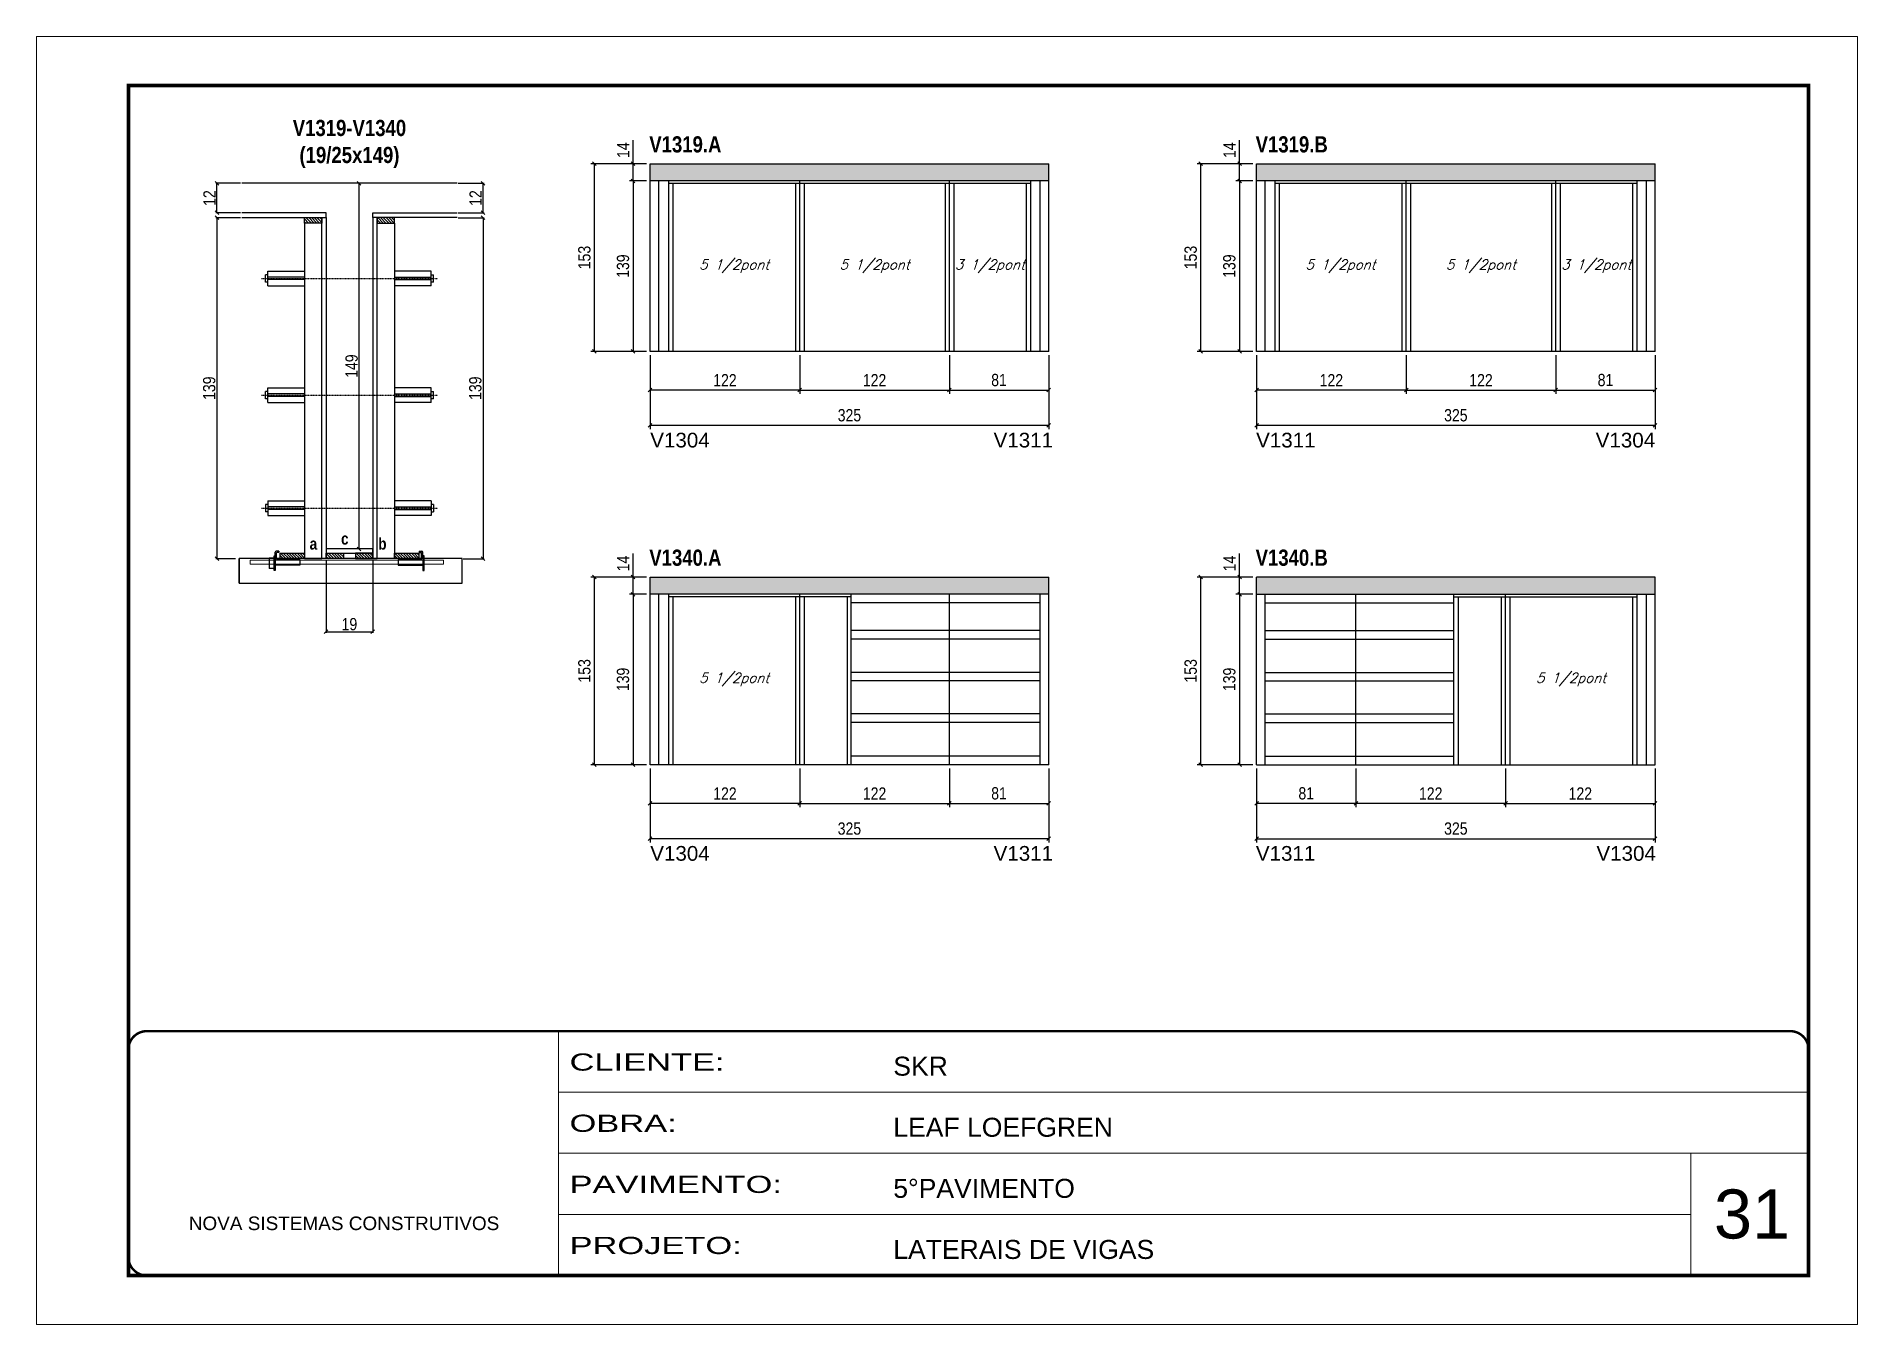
# Model space of a CAD drawing. Extents: x 3309 to 10384, y -2522 to 14608.
# Drawn here: x 6493 to 7978, y 5518 to 6568 of the extents above; entities that cross this region are included whole.
import ezdxf

# ---------------------------------------------------------------- set-up
doc = ezdxf.new("R2010")
doc.units = 0
for name, pattern in [('CONTINUO', [0]), ('DASHED', [0.75, 0.5, -0.25]), ('HIDDEN', [0.375, 0.25, -0.125])]:
    doc.linetypes.add(name, pattern=pattern)
for name, color, linetype in [('5', 5, 'Continuous'), ('barrote', 251, 'Continuous'), ('COTA', 241, 'Continuous'), ('detalhes', 4, 'Continuous'), ('NOMENCLATURA', 7, 'Continuous'), ('Painéis', 200, 'Continuous'), ('presilha', 1, 'Continuous'), ('SARR_2.2x10', 60, 'Continuous'), ('SARR_2.2x7', 40, 'Continuous'), ('SARR_3.5x7', 81, 'Continuous'), ('TENSOR', 3, 'Continuous'), ('texto', 7, 'Continuous')]:
    doc.layers.add(name, color=color, linetype=linetype)
for name, color, linetype, lineweight in [('CARIMBO', 255, 'Continuous', 9), ('CONCRETO', 251, 'Continuous', 25), ('Folhas', 255, 'Continuous', 9), ('SARRAFO DE PRESSAO', 251, 'DASHED', 9), ('SCO-___-LAJ', 2, 'Continuous', 0)]:
    doc.layers.add(name, color=color, linetype=linetype, lineweight=lineweight)
doc.styles.add('ARIAL', font='arial.ttf')
doc.styles.add('COTA TECNICA', font='techl___.ttf', dxfattribs={"height": 10})
doc.styles.add('COTA TECNICA 2X', font='techl___.ttf', dxfattribs={"height": 10})
doc.styles.add('Romans', font='romans.shx')
doc.styles.get("Standard").update_dxf_attribs({"font": 'arial.ttf'})
doc.styles.add('TECNICA', font='techb___.ttf', dxfattribs={"height": 10})
doc.styles.add('Tecnologia', font='')
doc.styles.get('Tecnologia').set_extended_font_data('Forgotten Futurist')
doc.dimstyles.new('PAINEL', dxfattribs={"dimtxt": 10, "dimasz": 3, "dimexe": 3, "dimexo": 3, "dimgap": 3, "dimtad": 1, "dimdec": 1, "dimzin": 12, "dimdsep": 46, "dimtxsty": 'COTA TECNICA', "dimblk1": 'OBLIQUE', "dimblk2": 'OBLIQUE', "dimsah": 1, "dimcen": 0.9, "dimclrd": 4, "dimclre": 4, "dimclrt": 240, "dimadec": 1, "dimazin": 3, "dimtfac": 1, "dimtdec": 1, "dimtmove": 0, "dimatfit": 3, "dimfxl": 1, "dimtolj": 1, "dimtzin": 12, "dimarcsym": 0})
doc.dimstyles.new('SECAO', dxfattribs={"dimscale": 0.333333, "dimtxt": 5, "dimasz": 9, "dimexe": 3, "dimexo": 3, "dimgap": 3, "dimtad": 1, "dimdec": 1, "dimlfac": 0.5, "dimzin": 12, "dimdsep": 46, "dimtxsty": 'COTA TECNICA 2X', "dimblk1": 'OBLIQUE', "dimblk2": 'OBLIQUE', "dimsah": 1, "dimcen": 0.9, "dimclrd": 4, "dimclre": 4, "dimclrt": 240, "dimadec": 1, "dimazin": 3, "dimtfac": 1, "dimtdec": 1, "dimtmove": 0, "dimatfit": 3, "dimfxl": 1, "dimtolj": 1, "dimtzin": 12, "dimarcsym": 0})
pattern_1 = [(135, (39964.6714, -117370.023), (-1.122532015, -1.122532015), [])]

msp = doc.modelspace()

# ---------------------------------------------------------------- texts
at = {"layer": '5', "linetype": 'Continuous'}
for s, rotation, p in [('V1304', 0.00004, (6993.4, 6232.78)), ('V1311', 0.00004, (7273.37, 6232.78)), ('V1311', 0.00004, (7487.44, 6232.78)), ('V1304', 0.00004, (7764.33, 6232.78)), ('V1304', 0.00004, (6993.4, 5895.91)), ('V1311', 0.00004, (7273.37, 5895.91)), ('V1311', 359.99996, (7487.24, 5895.91)), ('V1304', 359.99996, (7764.94, 5895.91))]:
    msp.add_text(s, height=12, rotation=rotation, dxfattribs=at).set_placement(p)
at = {"layer": 'CARIMBO', "style": 'ARIAL'}
msp.add_text('31', height=40, dxfattribs=at).set_placement((7860.73, 5587.98))
at = {"layer": 'detalhes', "style": 'TECNICA'}
for s, p in [('a', (6715.66, 6149.51)), ('c', (6741.27, 6153.62)), ('b', (6771.63, 6149.5))]:
    msp.add_text(s, height=9.6, dxfattribs=at).set_placement(p)
at = {"layer": 'NOMENCLATURA', "style": 'TECNICA'}
for s, p in [('V1319.A', (6992.61, 6473.25)), ('V1319.B', (7487.03, 6473.25)), ('V1340.A', (6992.61, 6136.37)), ('V1340.B', (7487.03, 6136.37))]:
    msp.add_text(s, height=13.2, dxfattribs=at).set_placement(p)
at = {"layer": 'NOMENCLATURA', "insert": (6748.13, 6499.84), "char_height": 13.2, "attachment_point": 2, "style": 'TECNICA'}
msp.add_mtext_dynamic_manual_height_columns('V1319-V1340\\P(19/25x149)', width=300.2766, gutter_width=1, heights=[0], dxfattribs=at)
at = {"layer": 'texto', "color": 2, "char_height": 8, "attachment_point": 5, "style": 'Romans'}
for s, insert in [('{\\Q19;\\C256;5 1/2pont}', (7061.83, 6380.56)), ('{\\Q19;\\C256;5 1/2pont}', (7176.33, 6380.56)), ('{\\Q19;\\C256;3 1/2pont}', (7270.33, 6380.56)), ('{\\Q19;\\C256;5 1/2pont}', (7556.25, 6380.56)), ('{\\Q19;\\C256;5 1/2pont}', (7670.75, 6380.56)), ('{\\Q19;\\C256;3 1/2pont}', (7764.75, 6380.56)), ('{\\Q19;\\C256;5 1/2pont}', (7061.83, 6043.68)), ('{\\Q19;\\C256;5 1/2pont}', (7744.25, 6043.68))]:
    msp.add_mtext(s, dxfattribs=dict(at, insert=insert))

# ---------------------------------------------------------------- blocks, each defined once
blk = doc.blocks.new('9999999999')
at = {"color": 30, "linetype": 'CONTINUO'}
for p, q in [((98564.6, 34230.2), (98564.6, 34429.4)), ((98564.6, 34379.6), (99584, 34379.6)), ((98564.6, 34329.8), (99488, 34329.8)), ((99584, 34329.8), (99488, 34329.8)), ((99488, 34329.8), (99488, 34230.2)), ((98564.6, 34280), (99488, 34280))]:
    blk.add_line(p, q, dxfattribs=at)
at = {"color": 30, "linetype": 'CONTINUO', "const_width": 2}
blk.add_lwpolyline([(99584, 34230.2), (99584, 34414.4, 0.414214), (99569, 34429.4), (98229, 34429.4, 0.414214), (98214, 34414.4), (98214, 34245.2, 0.414214), (98229, 34230.2), (99584, 34230.2)], format="xyb", dxfattribs=at)
at = {"layer": 'Folhas'}
blk.add_lwpolyline([(98139, 34190.2), (99624, 34190.2), (99624, 35240.2), (98139, 35240.2)], close=True, dxfattribs=at)
at = {"layer": 'Folhas', "color": 30, "const_width": 3}
blk.add_lwpolyline([(98214, 34230.2), (99584, 34230.2), (99584, 35200.2), (98214, 35200.2)], close=True, dxfattribs=at)
at = {"color": 7, "linetype": 'Continuous', "ltscale": 5, "style": 'ARIAL'}
for s, height, p in [('SKR', 15.48, (98837.7, 34393.1)), ('LEAF LOEFGREN', 15.483, (98837.7, 34343.3)), ('5°PAVIMENTO', 15.483, (98837.7, 34293.5)), ('NOVA SISTEMAS CONSTRUTIVOS', 11.059, (98263.2, 34267.2)), ('LATERAIS DE VIGAS', 15.483, (98837.7, 34243.7))]:
    blk.add_text(s, height=height, dxfattribs=at).set_placement(p)
at = {"layer": 'Folhas', "color": 7, "style": 'Tecnologia', "width": 1.5}
for s, p in [('CLIENTE:', (98573.7, 34397.2)), ('OBRA:', (98573.7, 34347.3)), ('PAVIMENTO:', (98573.7, 34297.5)), ('PROJETO:', (98573.7, 34247.7))]:
    blk.add_text(s, height=14, dxfattribs=at).set_placement(p)
blk = doc.blocks.new('PRESILHA METÁLICA 1')
at = {"layer": 'presilha'}
for p, q in [((0, 13), (6, 13)), ((0, 13), (0, 0)), ((6, 0), (0, 0)), ((6, 15.5), (7.5, 15.5)), ((6, -2.5), (6, 15.5)), ((6, 13), (6, 0)), ((7.5, 10.6), (7.5, 19.9)), ((7.5, 15.5), (7.5, -2.5)), ((37.5, 4.1), (7.5, 4.1)), ((12, 21), (8.6, 21)), ((9, 11.6), (9, 18.9)), ((12, 19.5), (9.6, 19.5)), ((37.5, 11), (9.6, 11)), ((12, 21), (12, 19.5)), ((37.5, 11), (37.5, 4.1)), ((7.5, -2.5), (6, -2.5))]:
    blk.add_line(p, q, dxfattribs=at)
for centre, radius, start, end in [((8.6, 19.9), 1.14, 90, 180), ((9.6, 18.9), 0.57, 90, 180), ((9.6, 11.6), 0.57, 180, 270)]:
    blk.add_arc(centre, radius, start, end, dxfattribs=at)
blk = doc.blocks.new('PRESILHA METÁLICA 2')
at = {"layer": 'presilha'}
for p, q in [((-5.2, 23.5), (-5.2, 22)), ((-5.2, 23.5), (-1.9, 23.5)), ((-0.8, 14.6), (-0.8, 22.4)), ((-30.8, 13.5), (-30.8, 6.6)), ((-30.8, 13.5), (-2.8, 13.5)), ((-30.8, 6.6), (-0.8, 6.6)), ((-5.2, 22), (-2.8, 22)), ((-2.2, 14.1), (-2.2, 21.4)), ((0.8, 18), (-0.8, 18)), ((-0.8, 18), (-0.8, 0)), ((-0.8, 0), (0.8, 0)), ((0.8, 0), (0.8, 18))]:
    blk.add_line(p, q, dxfattribs=at)
for centre, radius, start, end in [((-1.9, 22.4), 1.14, 0, 90), ((-2.8, 21.4), 0.57, 0, 90), ((-2.8, 14.1), 0.57, 270, 0)]:
    blk.add_arc(centre, radius, start, end, dxfattribs=at)
blk = doc.blocks.new('_Oblique')
at = {"color": 0, "linetype": 'ByBlock', "lineweight": -2}
blk.add_line((-0.5, -0.5), (0.5, 0.5), dxfattribs=at)
blk = doc.blocks.new('*D939')
at = {"layer": 'COTA', "color": 4, "lineweight": -2, "transparency": 16777216}
for p, q in [((6659.4, 6420.1), (6639.1, 6420.1)), ((6640.1, 6420.1), (6640.1, 6142.1)), ((6655.3, 6142.1), (6639.1, 6142.1))]:
    blk.add_line(p, q, dxfattribs=at)
at = {"layer": 'Defpoints', "color": 0, "transparency": 16777216}
for p in [(6660.4, 6420.1), (6640.1, 6142.1), (6656.3, 6142.1)]:
    blk.add_point(p, dxfattribs=at)
at = {"layer": 'COTA', "color": 4, "lineweight": -2, "transparency": 16777216, "xscale": 3, "yscale": 3, "zscale": 3}
for p, rotation in [((6640.1, 6420.1), 90), ((6640.1, 6142.1), 270)]:
    blk.add_blockref('_Oblique', p, dxfattribs=dict(at, rotation=rotation))
at = {"layer": 'COTA', "color": 240, "transparency": 16777216, "insert": (6633.8, 6281.1), "char_height": 10, "attachment_point": 5, "rotation": 90, "style": 'COTA TECNICA 2X'}
blk.add_mtext('\\A1;139', dxfattribs=at)
blk = doc.blocks.new('*D940')
at = {"layer": 'COTA', "color": 4, "lineweight": -2, "transparency": 16777216}
for p, q in [((6836.8, 6420.1), (6858.1, 6420.1)), ((6857.1, 6420.1), (6857.1, 6142.1)), ((6840.9, 6142.1), (6858.1, 6142.1))]:
    blk.add_line(p, q, dxfattribs=at)
at = {"layer": 'Defpoints', "color": 0, "transparency": 16777216}
for p in [(6835.8, 6420.1), (6839.9, 6142.1), (6857.1, 6142.1)]:
    blk.add_point(p, dxfattribs=at)
at = {"layer": 'COTA', "color": 4, "lineweight": -2, "transparency": 16777216, "xscale": 3, "yscale": 3, "zscale": 3}
for p, rotation in [((6857.1, 6420.1), 90), ((6857.1, 6142.1), 270)]:
    blk.add_blockref('_Oblique', p, dxfattribs=dict(at, rotation=rotation))
at = {"layer": 'COTA', "color": 240, "transparency": 16777216, "insert": (6850.8, 6281.1), "char_height": 10, "attachment_point": 5, "rotation": 90, "style": 'COTA TECNICA 2X'}
blk.add_mtext('\\A1;139', dxfattribs=at)
blk = doc.blocks.new('*D941')
at = {"layer": 'COTA', "color": 4, "lineweight": -2, "transparency": 16777216}
for p, q in [((6766.1, 6448.1), (6755, 6448.1)), ((6756, 6150.1), (6756, 6448.1)), ((6766.1, 6150.1), (6755, 6150.1))]:
    blk.add_line(p, q, dxfattribs=at)
at = {"layer": 'Defpoints', "color": 0, "transparency": 16777216}
for p in [(6756, 6448.1), (6767.1, 6448.1), (6767.1, 6150.1)]:
    blk.add_point(p, dxfattribs=at)
at = {"layer": 'COTA', "color": 4, "lineweight": -2, "transparency": 16777216, "xscale": 3, "yscale": 3, "zscale": 3}
for p, rotation in [((6756, 6448.1), 90), ((6756, 6150.1), 270)]:
    blk.add_blockref('_Oblique', p, dxfattribs=dict(at, rotation=rotation))
at = {"layer": 'COTA', "color": 240, "transparency": 16777216, "insert": (6749.9, 6299.1), "char_height": 10, "attachment_point": 5, "rotation": 90, "style": 'COTA TECNICA 2X'}
blk.add_mtext('\\A1;149', dxfattribs=at)
blk = doc.blocks.new('*D942')
at = {"layer": 'COTA', "color": 4, "lineweight": -2, "transparency": 16777216}
for p, q in [((6836.8, 6448.1), (6858.1, 6448.1)), ((6857.1, 6424.1), (6857.1, 6448.1)), ((6836.8, 6424.1), (6858.1, 6424.1))]:
    blk.add_line(p, q, dxfattribs=at)
at = {"layer": 'Defpoints', "color": 0, "transparency": 16777216}
for p in [(6835.8, 6448.1), (6857.1, 6448.1), (6835.8, 6424.1)]:
    blk.add_point(p, dxfattribs=at)
at = {"layer": 'COTA', "color": 4, "lineweight": -2, "transparency": 16777216, "xscale": 3, "yscale": 3, "zscale": 3}
for p, rotation in [((6857.1, 6448.1), 90), ((6857.1, 6424.1), 270)]:
    blk.add_blockref('_Oblique', p, dxfattribs=dict(at, rotation=rotation))
at = {"layer": 'COTA', "color": 240, "transparency": 16777216, "insert": (6851, 6436.1), "char_height": 10, "attachment_point": 5, "rotation": 90, "style": 'COTA TECNICA 2X'}
blk.add_mtext('\\A1;12', dxfattribs=at)
blk = doc.blocks.new('*D944')
at = {"layer": 'COTA', "color": 4, "lineweight": -2, "transparency": 16777216}
for p, q in [((6659.4, 6448.1), (6639.1, 6448.1)), ((6640.1, 6424.1), (6640.1, 6448.1)), ((6659.4, 6424.1), (6639.1, 6424.1))]:
    blk.add_line(p, q, dxfattribs=at)
at = {"layer": 'Defpoints', "color": 0, "transparency": 16777216}
for p in [(6640.1, 6448.1), (6660.4, 6448.1), (6660.4, 6424.1)]:
    blk.add_point(p, dxfattribs=at)
at = {"layer": 'COTA', "color": 4, "lineweight": -2, "transparency": 16777216, "xscale": 3, "yscale": 3, "zscale": 3}
for p, rotation in [((6640.1, 6448.1), 90), ((6640.1, 6424.1), 270)]:
    blk.add_blockref('_Oblique', p, dxfattribs=dict(at, rotation=rotation))
at = {"layer": 'COTA', "color": 240, "transparency": 16777216, "insert": (6634, 6436.1), "char_height": 10, "attachment_point": 5, "rotation": 90, "style": 'COTA TECNICA 2X'}
blk.add_mtext('\\A1;12', dxfattribs=at)
blk = doc.blocks.new('*D943')
at = {"layer": 'COTA', "color": 4, "lineweight": -2, "transparency": 16777216}
for p, q in [((6729.1, 6141.1), (6729.1, 6081.6)), ((6767.1, 6141.1), (6767.1, 6081.6)), ((6729.1, 6082.6), (6767.1, 6082.6))]:
    blk.add_line(p, q, dxfattribs=at)
at = {"layer": 'Defpoints', "color": 0, "transparency": 16777216}
for p in [(6729.1, 6142.1), (6767.1, 6142.1), (6767.1, 6082.6)]:
    blk.add_point(p, dxfattribs=at)
at = {"layer": 'COTA', "color": 4, "lineweight": -2, "transparency": 16777216, "xscale": 3, "yscale": 3, "zscale": 3, "rotation": 180}
blk.add_blockref('_Oblique', (6729.1, 6082.6), dxfattribs=at)
at = {"layer": 'COTA', "color": 4, "lineweight": -2, "transparency": 16777216, "xscale": 3, "yscale": 3, "zscale": 3}
blk.add_blockref('_Oblique', (6767.1, 6082.6), dxfattribs=at)
at = {"layer": 'COTA', "color": 240, "transparency": 16777216, "insert": (6748.1, 6088.7), "char_height": 10, "attachment_point": 5, "style": 'COTA TECNICA 2X'}
blk.add_mtext('\\A1;19', dxfattribs=at)
blk = doc.blocks.new('*D945')
at = {"layer": 'COTA', "color": 4, "linetype": 'ByBlock', "lineweight": -2, "transparency": 16777216}
for p, q in [((6993.3, 6308.1), (6993.3, 6276.6)), ((7115.3, 6308.1), (7115.3, 6276.6)), ((7115.3, 6279.6), (6993.3, 6279.6))]:
    blk.add_line(p, q, dxfattribs=at)
at = {"layer": 'Defpoints', "color": 0, "linetype": 'ByBlock', "transparency": 16777216}
for p in [(6993.3, 6311.1), (7115.3, 6311.1), (6993.3, 6279.6)]:
    blk.add_point(p, dxfattribs=at)
at = {"layer": 'COTA', "color": 4, "linetype": 'ByBlock', "lineweight": -2, "transparency": 16777216, "xscale": 3, "yscale": 3, "zscale": 3, "rotation": 180}
blk.add_blockref('_Oblique', (6993.3, 6279.6), dxfattribs=at)
at = {"layer": 'COTA', "color": 4, "linetype": 'ByBlock', "lineweight": -2, "transparency": 16777216, "xscale": 3, "yscale": 3, "zscale": 3}
blk.add_blockref('_Oblique', (7115.3, 6279.6), dxfattribs=at)
at = {"layer": 'COTA', "color": 240, "linetype": 'ByBlock', "transparency": 16777216, "insert": (7054.3, 6287.6), "char_height": 10, "attachment_point": 5, "style": 'COTA TECNICA'}
blk.add_mtext('\\A1;122', dxfattribs=at)
blk = doc.blocks.new('*D946')
at = {"layer": 'COTA', "color": 4, "lineweight": -2, "transparency": 16777216}
for p, q in [((7115.3, 6308.1), (7115.3, 6276.6)), ((7237.3, 6308.1), (7237.3, 6276.6)), ((7115.3, 6279.6), (7237.3, 6279.6))]:
    blk.add_line(p, q, dxfattribs=at)
at = {"layer": 'Defpoints', "color": 0, "transparency": 16777216}
for p in [(7115.3, 6311.1), (7237.3, 6311.1), (7237.3, 6279.6)]:
    blk.add_point(p, dxfattribs=at)
at = {"layer": 'COTA', "color": 4, "lineweight": -2, "transparency": 16777216, "xscale": 3, "yscale": 3, "zscale": 3, "rotation": 180}
blk.add_blockref('_Oblique', (7115.3, 6279.6), dxfattribs=at)
at = {"layer": 'COTA', "color": 4, "lineweight": -2, "transparency": 16777216, "xscale": 3, "yscale": 3, "zscale": 3}
blk.add_blockref('_Oblique', (7237.3, 6279.6), dxfattribs=at)
at = {"layer": 'COTA', "color": 240, "transparency": 16777216, "insert": (7176.3, 6287.6), "char_height": 10, "attachment_point": 5, "style": 'COTA TECNICA'}
blk.add_mtext('\\A1;122', dxfattribs=at)
blk = doc.blocks.new('*D947')
at = {"layer": 'COTA', "color": 4, "lineweight": -2, "transparency": 16777216}
for p, q in [((7237.3, 6308.1), (7237.3, 6276.6)), ((7318.3, 6308.1), (7318.3, 6276.6)), ((7237.3, 6279.6), (7318.3, 6279.6))]:
    blk.add_line(p, q, dxfattribs=at)
at = {"layer": 'Defpoints', "color": 0, "transparency": 16777216}
for p in [(7237.3, 6311.1), (7318.3, 6311.1), (7318.3, 6279.6)]:
    blk.add_point(p, dxfattribs=at)
at = {"layer": 'COTA', "color": 4, "lineweight": -2, "transparency": 16777216, "xscale": 3, "yscale": 3, "zscale": 3, "rotation": 180}
blk.add_blockref('_Oblique', (7237.3, 6279.6), dxfattribs=at)
at = {"layer": 'COTA', "color": 4, "lineweight": -2, "transparency": 16777216, "xscale": 3, "yscale": 3, "zscale": 3}
blk.add_blockref('_Oblique', (7318.3, 6279.6), dxfattribs=at)
at = {"layer": 'COTA', "color": 240, "transparency": 16777216, "insert": (7277.8, 6287.7), "char_height": 10, "attachment_point": 5, "style": 'COTA TECNICA'}
blk.add_mtext('\\A1;81', dxfattribs=at)
blk = doc.blocks.new('*D948')
at = {"layer": 'COTA', "color": 4, "lineweight": -2, "transparency": 16777216}
for p, q in [((6979.4, 6464.1), (6979.4, 6483.2)), ((6990.3, 6464.1), (6976.4, 6464.1)), ((6979.4, 6450.1), (6979.4, 6464.1)), ((6990.3, 6450.1), (6976.4, 6450.1))]:
    blk.add_line(p, q, dxfattribs=at)
at = {"layer": 'Defpoints', "color": 0, "transparency": 16777216}
for p in [(6979.4, 6464.1), (6993.3, 6464.1), (6993.3, 6450.1)]:
    blk.add_point(p, dxfattribs=at)
at = {"layer": 'COTA', "color": 4, "lineweight": -2, "transparency": 16777216, "xscale": 3, "yscale": 3, "zscale": 3}
for p, rotation in [((6979.4, 6464.1), 90), ((6979.4, 6450.1), 270)]:
    blk.add_blockref('_Oblique', p, dxfattribs=dict(at, rotation=rotation))
at = {"layer": 'COTA', "color": 240, "transparency": 16777216, "insert": (6971.4, 6475.1), "char_height": 10, "attachment_point": 5, "rotation": 90, "style": 'COTA TECNICA'}
blk.add_mtext('\\A1;14', dxfattribs=at)
blk = doc.blocks.new('*D949')
at = {"layer": 'COTA', "color": 4, "lineweight": -2, "transparency": 16777216}
for p, q in [((6990.3, 6450.1), (6976.4, 6450.1)), ((6979.4, 6450.1), (6979.4, 6311.1)), ((6990.3, 6311.1), (6976.4, 6311.1))]:
    blk.add_line(p, q, dxfattribs=at)
at = {"layer": 'Defpoints', "color": 0, "transparency": 16777216}
for p in [(6993.3, 6450.1), (6979.4, 6311.1), (6993.3, 6311.1)]:
    blk.add_point(p, dxfattribs=at)
at = {"layer": 'COTA', "color": 4, "lineweight": -2, "transparency": 16777216, "xscale": 3, "yscale": 3, "zscale": 3}
for p, rotation in [((6979.4, 6450.1), 90), ((6979.4, 6311.1), 270)]:
    blk.add_blockref('_Oblique', p, dxfattribs=dict(at, rotation=rotation))
at = {"layer": 'COTA', "color": 240, "transparency": 16777216, "insert": (6971.2, 6380.6), "char_height": 10, "attachment_point": 5, "rotation": 90, "style": 'COTA TECNICA'}
blk.add_mtext('\\A1;139', dxfattribs=at)
blk = doc.blocks.new('*D950')
at = {"layer": 'COTA', "color": 4, "lineweight": -2, "transparency": 16777216}
for p, q in [((6990.3, 6464.1), (6944.9, 6464.1)), ((6947.9, 6311.1), (6947.9, 6464.1)), ((6990.3, 6311.1), (6944.9, 6311.1))]:
    blk.add_line(p, q, dxfattribs=at)
at = {"layer": 'Defpoints', "color": 0, "transparency": 16777216}
for p in [(6947.9, 6464.1), (6993.3, 6464.1), (6993.3, 6311.1)]:
    blk.add_point(p, dxfattribs=at)
at = {"layer": 'COTA', "color": 4, "lineweight": -2, "transparency": 16777216, "xscale": 3, "yscale": 3, "zscale": 3}
for p, rotation in [((6947.9, 6464.1), 90), ((6947.9, 6311.1), 270)]:
    blk.add_blockref('_Oblique', p, dxfattribs=dict(at, rotation=rotation))
at = {"layer": 'COTA', "color": 240, "transparency": 16777216, "insert": (6939.7, 6387.6), "char_height": 10, "attachment_point": 5, "rotation": 90, "style": 'COTA TECNICA'}
blk.add_mtext('\\A1;153', dxfattribs=at)
blk = doc.blocks.new('*D951')
at = {"layer": 'COTA', "color": 4, "lineweight": -2, "transparency": 16777216}
for p, q in [((6993.3, 6308.1), (6993.3, 6247.8)), ((7318.3, 6308.1), (7318.3, 6247.8)), ((7318.3, 6250.8), (6993.3, 6250.8))]:
    blk.add_line(p, q, dxfattribs=at)
at = {"layer": 'Defpoints', "color": 0, "transparency": 16777216}
for p in [(6993.3, 6311.1), (7318.3, 6311.1), (6993.3, 6250.8)]:
    blk.add_point(p, dxfattribs=at)
at = {"layer": 'COTA', "color": 4, "lineweight": -2, "transparency": 16777216, "xscale": 3, "yscale": 3, "zscale": 3, "rotation": 180}
blk.add_blockref('_Oblique', (6993.3, 6250.8), dxfattribs=at)
at = {"layer": 'COTA', "color": 4, "lineweight": -2, "transparency": 16777216, "xscale": 3, "yscale": 3, "zscale": 3}
blk.add_blockref('_Oblique', (7318.3, 6250.8), dxfattribs=at)
at = {"layer": 'COTA', "color": 240, "transparency": 16777216, "insert": (7155.8, 6259), "char_height": 10, "attachment_point": 5, "style": 'COTA TECNICA'}
blk.add_mtext('\\A1;325', dxfattribs=at)
blk = doc.blocks.new('*D952')
at = {"layer": 'COTA', "color": 4, "linetype": 'ByBlock', "lineweight": -2, "transparency": 16777216}
for p, q in [((7487.8, 6308.1), (7487.8, 6276.6)), ((7609.8, 6308.1), (7609.8, 6276.6)), ((7609.8, 6279.6), (7487.8, 6279.6))]:
    blk.add_line(p, q, dxfattribs=at)
at = {"layer": 'Defpoints', "color": 0, "linetype": 'ByBlock', "transparency": 16777216}
for p in [(7487.8, 6311.1), (7609.8, 6311.1), (7487.8, 6279.6)]:
    blk.add_point(p, dxfattribs=at)
at = {"layer": 'COTA', "color": 4, "linetype": 'ByBlock', "lineweight": -2, "transparency": 16777216, "xscale": 3, "yscale": 3, "zscale": 3, "rotation": 180}
blk.add_blockref('_Oblique', (7487.8, 6279.6), dxfattribs=at)
at = {"layer": 'COTA', "color": 4, "linetype": 'ByBlock', "lineweight": -2, "transparency": 16777216, "xscale": 3, "yscale": 3, "zscale": 3}
blk.add_blockref('_Oblique', (7609.8, 6279.6), dxfattribs=at)
at = {"layer": 'COTA', "color": 240, "linetype": 'ByBlock', "transparency": 16777216, "insert": (7548.8, 6287.6), "char_height": 10, "attachment_point": 5, "style": 'COTA TECNICA'}
blk.add_mtext('\\A1;122', dxfattribs=at)
blk = doc.blocks.new('*D953')
at = {"layer": 'COTA', "color": 4, "lineweight": -2, "transparency": 16777216}
for p, q in [((7609.8, 6308.1), (7609.8, 6276.6)), ((7731.8, 6308.1), (7731.8, 6276.6)), ((7609.8, 6279.6), (7731.8, 6279.6))]:
    blk.add_line(p, q, dxfattribs=at)
at = {"layer": 'Defpoints', "color": 0, "transparency": 16777216}
for p in [(7609.8, 6311.1), (7731.8, 6311.1), (7731.8, 6279.6)]:
    blk.add_point(p, dxfattribs=at)
at = {"layer": 'COTA', "color": 4, "lineweight": -2, "transparency": 16777216, "xscale": 3, "yscale": 3, "zscale": 3, "rotation": 180}
blk.add_blockref('_Oblique', (7609.8, 6279.6), dxfattribs=at)
at = {"layer": 'COTA', "color": 4, "lineweight": -2, "transparency": 16777216, "xscale": 3, "yscale": 3, "zscale": 3}
blk.add_blockref('_Oblique', (7731.8, 6279.6), dxfattribs=at)
at = {"layer": 'COTA', "color": 240, "transparency": 16777216, "insert": (7670.8, 6287.6), "char_height": 10, "attachment_point": 5, "style": 'COTA TECNICA'}
blk.add_mtext('\\A1;122', dxfattribs=at)
blk = doc.blocks.new('*D954')
at = {"layer": 'COTA', "color": 4, "lineweight": -2, "transparency": 16777216}
for p, q in [((7731.8, 6308.1), (7731.8, 6276.6)), ((7812.8, 6308.1), (7812.8, 6276.6)), ((7731.8, 6279.6), (7812.8, 6279.6))]:
    blk.add_line(p, q, dxfattribs=at)
at = {"layer": 'Defpoints', "color": 0, "transparency": 16777216}
for p in [(7731.8, 6311.1), (7812.8, 6311.1), (7812.8, 6279.6)]:
    blk.add_point(p, dxfattribs=at)
at = {"layer": 'COTA', "color": 4, "lineweight": -2, "transparency": 16777216, "xscale": 3, "yscale": 3, "zscale": 3, "rotation": 180}
blk.add_blockref('_Oblique', (7731.8, 6279.6), dxfattribs=at)
at = {"layer": 'COTA', "color": 4, "lineweight": -2, "transparency": 16777216, "xscale": 3, "yscale": 3, "zscale": 3}
blk.add_blockref('_Oblique', (7812.8, 6279.6), dxfattribs=at)
at = {"layer": 'COTA', "color": 240, "transparency": 16777216, "insert": (7772.3, 6287.7), "char_height": 10, "attachment_point": 5, "style": 'COTA TECNICA'}
blk.add_mtext('\\A1;81', dxfattribs=at)
blk = doc.blocks.new('*D955')
at = {"layer": 'COTA', "color": 4, "lineweight": -2, "transparency": 16777216}
for p, q in [((7473.9, 6464.1), (7473.9, 6483.2)), ((7484.8, 6464.1), (7470.9, 6464.1)), ((7473.9, 6450.1), (7473.9, 6464.1)), ((7484.8, 6450.1), (7470.9, 6450.1))]:
    blk.add_line(p, q, dxfattribs=at)
at = {"layer": 'Defpoints', "color": 0, "transparency": 16777216}
for p in [(7473.9, 6464.1), (7487.8, 6464.1), (7487.8, 6450.1)]:
    blk.add_point(p, dxfattribs=at)
at = {"layer": 'COTA', "color": 4, "lineweight": -2, "transparency": 16777216, "xscale": 3, "yscale": 3, "zscale": 3}
for p, rotation in [((7473.9, 6464.1), 90), ((7473.9, 6450.1), 270)]:
    blk.add_blockref('_Oblique', p, dxfattribs=dict(at, rotation=rotation))
at = {"layer": 'COTA', "color": 240, "transparency": 16777216, "insert": (7465.8, 6475.1), "char_height": 10, "attachment_point": 5, "rotation": 90, "style": 'COTA TECNICA'}
blk.add_mtext('\\A1;14', dxfattribs=at)
blk = doc.blocks.new('*D956')
at = {"layer": 'COTA', "color": 4, "lineweight": -2, "transparency": 16777216}
for p, q in [((7484.8, 6450.1), (7470.9, 6450.1)), ((7473.9, 6450.1), (7473.9, 6311.1)), ((7484.8, 6311.1), (7470.9, 6311.1))]:
    blk.add_line(p, q, dxfattribs=at)
at = {"layer": 'Defpoints', "color": 0, "transparency": 16777216}
for p in [(7487.8, 6450.1), (7473.9, 6311.1), (7487.8, 6311.1)]:
    blk.add_point(p, dxfattribs=at)
at = {"layer": 'COTA', "color": 4, "lineweight": -2, "transparency": 16777216, "xscale": 3, "yscale": 3, "zscale": 3}
for p, rotation in [((7473.9, 6450.1), 90), ((7473.9, 6311.1), 270)]:
    blk.add_blockref('_Oblique', p, dxfattribs=dict(at, rotation=rotation))
at = {"layer": 'COTA', "color": 240, "transparency": 16777216, "insert": (7465.6, 6380.6), "char_height": 10, "attachment_point": 5, "rotation": 90, "style": 'COTA TECNICA'}
blk.add_mtext('\\A1;139', dxfattribs=at)
blk = doc.blocks.new('*D957')
at = {"layer": 'COTA', "color": 4, "lineweight": -2, "transparency": 16777216}
for p, q in [((7484.8, 6464.1), (7439.3, 6464.1)), ((7442.3, 6311.1), (7442.3, 6464.1)), ((7484.8, 6311.1), (7439.3, 6311.1))]:
    blk.add_line(p, q, dxfattribs=at)
at = {"layer": 'Defpoints', "color": 0, "transparency": 16777216}
for p in [(7442.3, 6464.1), (7487.8, 6464.1), (7487.8, 6311.1)]:
    blk.add_point(p, dxfattribs=at)
at = {"layer": 'COTA', "color": 4, "lineweight": -2, "transparency": 16777216, "xscale": 3, "yscale": 3, "zscale": 3}
for p, rotation in [((7442.3, 6464.1), 90), ((7442.3, 6311.1), 270)]:
    blk.add_blockref('_Oblique', p, dxfattribs=dict(at, rotation=rotation))
at = {"layer": 'COTA', "color": 240, "transparency": 16777216, "insert": (7434.1, 6387.6), "char_height": 10, "attachment_point": 5, "rotation": 90, "style": 'COTA TECNICA'}
blk.add_mtext('\\A1;153', dxfattribs=at)
blk = doc.blocks.new('*D958')
at = {"layer": 'COTA', "color": 4, "lineweight": -2, "transparency": 16777216}
for p, q in [((7487.8, 6308.1), (7487.8, 6247.8)), ((7812.8, 6308.1), (7812.8, 6247.8)), ((7812.8, 6250.8), (7487.8, 6250.8))]:
    blk.add_line(p, q, dxfattribs=at)
at = {"layer": 'Defpoints', "color": 0, "transparency": 16777216}
for p in [(7487.8, 6311.1), (7812.8, 6311.1), (7487.8, 6250.8)]:
    blk.add_point(p, dxfattribs=at)
at = {"layer": 'COTA', "color": 4, "lineweight": -2, "transparency": 16777216, "xscale": 3, "yscale": 3, "zscale": 3, "rotation": 180}
blk.add_blockref('_Oblique', (7487.8, 6250.8), dxfattribs=at)
at = {"layer": 'COTA', "color": 4, "lineweight": -2, "transparency": 16777216, "xscale": 3, "yscale": 3, "zscale": 3}
blk.add_blockref('_Oblique', (7812.8, 6250.8), dxfattribs=at)
at = {"layer": 'COTA', "color": 240, "transparency": 16777216, "insert": (7650.3, 6259), "char_height": 10, "attachment_point": 5, "style": 'COTA TECNICA'}
blk.add_mtext('\\A1;325', dxfattribs=at)
blk = doc.blocks.new('*D987')
at = {"layer": 'COTA', "color": 4, "linetype": 'ByBlock', "lineweight": -2, "transparency": 16777216}
for p, q in [((6993.3, 5971.2), (6993.3, 5939.7)), ((7115.3, 5971.2), (7115.3, 5939.7)), ((7115.3, 5942.7), (6993.3, 5942.7))]:
    blk.add_line(p, q, dxfattribs=at)
at = {"layer": 'Defpoints', "color": 0, "linetype": 'ByBlock', "transparency": 16777216}
for p in [(6993.3, 5974.2), (7115.3, 5974.2), (6993.3, 5942.7)]:
    blk.add_point(p, dxfattribs=at)
at = {"layer": 'COTA', "color": 4, "linetype": 'ByBlock', "lineweight": -2, "transparency": 16777216, "xscale": 3, "yscale": 3, "zscale": 3, "rotation": 180}
blk.add_blockref('_Oblique', (6993.3, 5942.7), dxfattribs=at)
at = {"layer": 'COTA', "color": 4, "linetype": 'ByBlock', "lineweight": -2, "transparency": 16777216, "xscale": 3, "yscale": 3, "zscale": 3}
blk.add_blockref('_Oblique', (7115.3, 5942.7), dxfattribs=at)
at = {"layer": 'COTA', "color": 240, "linetype": 'ByBlock', "transparency": 16777216, "insert": (7054.3, 5950.7), "char_height": 10, "attachment_point": 5, "style": 'COTA TECNICA'}
blk.add_mtext('\\A1;122', dxfattribs=at)
blk = doc.blocks.new('*D988')
at = {"layer": 'COTA', "color": 4, "lineweight": -2, "transparency": 16777216}
for p, q in [((7115.3, 5971.2), (7115.3, 5939.7)), ((7237.3, 5971.2), (7237.3, 5939.7)), ((7115.3, 5942.7), (7237.3, 5942.7))]:
    blk.add_line(p, q, dxfattribs=at)
at = {"layer": 'Defpoints', "color": 0, "transparency": 16777216}
for p in [(7115.3, 5974.2), (7237.3, 5974.2), (7237.3, 5942.7)]:
    blk.add_point(p, dxfattribs=at)
at = {"layer": 'COTA', "color": 4, "lineweight": -2, "transparency": 16777216, "xscale": 3, "yscale": 3, "zscale": 3, "rotation": 180}
blk.add_blockref('_Oblique', (7115.3, 5942.7), dxfattribs=at)
at = {"layer": 'COTA', "color": 4, "lineweight": -2, "transparency": 16777216, "xscale": 3, "yscale": 3, "zscale": 3}
blk.add_blockref('_Oblique', (7237.3, 5942.7), dxfattribs=at)
at = {"layer": 'COTA', "color": 240, "transparency": 16777216, "insert": (7176.3, 5950.7), "char_height": 10, "attachment_point": 5, "style": 'COTA TECNICA'}
blk.add_mtext('\\A1;122', dxfattribs=at)
blk = doc.blocks.new('*D989')
at = {"layer": 'COTA', "color": 4, "lineweight": -2, "transparency": 16777216}
for p, q in [((7237.3, 5971.2), (7237.3, 5939.7)), ((7318.3, 5971.2), (7318.3, 5939.7)), ((7237.3, 5942.7), (7318.3, 5942.7))]:
    blk.add_line(p, q, dxfattribs=at)
at = {"layer": 'Defpoints', "color": 0, "transparency": 16777216}
for p in [(7237.3, 5974.2), (7318.3, 5974.2), (7318.3, 5942.7)]:
    blk.add_point(p, dxfattribs=at)
at = {"layer": 'COTA', "color": 4, "lineweight": -2, "transparency": 16777216, "xscale": 3, "yscale": 3, "zscale": 3, "rotation": 180}
blk.add_blockref('_Oblique', (7237.3, 5942.7), dxfattribs=at)
at = {"layer": 'COTA', "color": 4, "lineweight": -2, "transparency": 16777216, "xscale": 3, "yscale": 3, "zscale": 3}
blk.add_blockref('_Oblique', (7318.3, 5942.7), dxfattribs=at)
at = {"layer": 'COTA', "color": 240, "transparency": 16777216, "insert": (7277.8, 5950.8), "char_height": 10, "attachment_point": 5, "style": 'COTA TECNICA'}
blk.add_mtext('\\A1;81', dxfattribs=at)
blk = doc.blocks.new('*D990')
at = {"layer": 'COTA', "color": 4, "lineweight": -2, "transparency": 16777216}
for p, q in [((6979.4, 6127.2), (6979.4, 6146.3)), ((6990.3, 6127.2), (6976.4, 6127.2)), ((6979.4, 6113.2), (6979.4, 6127.2)), ((6990.3, 6113.2), (6976.4, 6113.2))]:
    blk.add_line(p, q, dxfattribs=at)
at = {"layer": 'Defpoints', "color": 0, "transparency": 16777216}
for p in [(6979.4, 6127.2), (6993.3, 6127.2), (6993.3, 6113.2)]:
    blk.add_point(p, dxfattribs=at)
at = {"layer": 'COTA', "color": 4, "lineweight": -2, "transparency": 16777216, "xscale": 3, "yscale": 3, "zscale": 3}
for p, rotation in [((6979.4, 6127.2), 90), ((6979.4, 6113.2), 270)]:
    blk.add_blockref('_Oblique', p, dxfattribs=dict(at, rotation=rotation))
at = {"layer": 'COTA', "color": 240, "transparency": 16777216, "insert": (6971.4, 6138.2), "char_height": 10, "attachment_point": 5, "rotation": 90, "style": 'COTA TECNICA'}
blk.add_mtext('\\A1;14', dxfattribs=at)
blk = doc.blocks.new('*D991')
at = {"layer": 'COTA', "color": 4, "lineweight": -2, "transparency": 16777216}
for p, q in [((6990.3, 6113.2), (6976.4, 6113.2)), ((6979.4, 6113.2), (6979.4, 5974.2)), ((6990.3, 5974.2), (6976.4, 5974.2))]:
    blk.add_line(p, q, dxfattribs=at)
at = {"layer": 'Defpoints', "color": 0, "transparency": 16777216}
for p in [(6993.3, 6113.2), (6979.4, 5974.2), (6993.3, 5974.2)]:
    blk.add_point(p, dxfattribs=at)
at = {"layer": 'COTA', "color": 4, "lineweight": -2, "transparency": 16777216, "xscale": 3, "yscale": 3, "zscale": 3}
for p, rotation in [((6979.4, 6113.2), 90), ((6979.4, 5974.2), 270)]:
    blk.add_blockref('_Oblique', p, dxfattribs=dict(at, rotation=rotation))
at = {"layer": 'COTA', "color": 240, "transparency": 16777216, "insert": (6971.2, 6043.7), "char_height": 10, "attachment_point": 5, "rotation": 90, "style": 'COTA TECNICA'}
blk.add_mtext('\\A1;139', dxfattribs=at)
blk = doc.blocks.new('*D992')
at = {"layer": 'COTA', "color": 4, "lineweight": -2, "transparency": 16777216}
for p, q in [((6990.3, 6127.2), (6944.9, 6127.2)), ((6947.9, 5974.2), (6947.9, 6127.2)), ((6990.3, 5974.2), (6944.9, 5974.2))]:
    blk.add_line(p, q, dxfattribs=at)
at = {"layer": 'Defpoints', "color": 0, "transparency": 16777216}
for p in [(6947.9, 6127.2), (6993.3, 6127.2), (6993.3, 5974.2)]:
    blk.add_point(p, dxfattribs=at)
at = {"layer": 'COTA', "color": 4, "lineweight": -2, "transparency": 16777216, "xscale": 3, "yscale": 3, "zscale": 3}
for p, rotation in [((6947.9, 6127.2), 90), ((6947.9, 5974.2), 270)]:
    blk.add_blockref('_Oblique', p, dxfattribs=dict(at, rotation=rotation))
at = {"layer": 'COTA', "color": 240, "transparency": 16777216, "insert": (6939.7, 6050.7), "char_height": 10, "attachment_point": 5, "rotation": 90, "style": 'COTA TECNICA'}
blk.add_mtext('\\A1;153', dxfattribs=at)
blk = doc.blocks.new('*D993')
at = {"layer": 'COTA', "color": 4, "lineweight": -2, "transparency": 16777216}
for p, q in [((6993.3, 5971.2), (6993.3, 5910.9)), ((7318.3, 5971.2), (7318.3, 5910.9)), ((7318.3, 5913.9), (6993.3, 5913.9))]:
    blk.add_line(p, q, dxfattribs=at)
at = {"layer": 'Defpoints', "color": 0, "transparency": 16777216}
for p in [(6993.3, 5974.2), (7318.3, 5974.2), (6993.3, 5913.9)]:
    blk.add_point(p, dxfattribs=at)
at = {"layer": 'COTA', "color": 4, "lineweight": -2, "transparency": 16777216, "xscale": 3, "yscale": 3, "zscale": 3, "rotation": 180}
blk.add_blockref('_Oblique', (6993.3, 5913.9), dxfattribs=at)
at = {"layer": 'COTA', "color": 4, "lineweight": -2, "transparency": 16777216, "xscale": 3, "yscale": 3, "zscale": 3}
blk.add_blockref('_Oblique', (7318.3, 5913.9), dxfattribs=at)
at = {"layer": 'COTA', "color": 240, "transparency": 16777216, "insert": (7155.8, 5922.1), "char_height": 10, "attachment_point": 5, "style": 'COTA TECNICA'}
blk.add_mtext('\\A1;325', dxfattribs=at)
blk = doc.blocks.new('*D994')
at = {"layer": 'COTA', "color": 4, "linetype": 'ByBlock', "lineweight": -2, "transparency": 16777216}
for p, q in [((7690.8, 5971.2), (7690.8, 5939.7)), ((7812.8, 5971.2), (7812.8, 5939.7)), ((7690.8, 5942.7), (7812.8, 5942.7))]:
    blk.add_line(p, q, dxfattribs=at)
at = {"layer": 'Defpoints', "color": 0, "linetype": 'ByBlock', "transparency": 16777216}
for p in [(7690.8, 5974.2), (7812.8, 5974.2), (7812.8, 5942.7)]:
    blk.add_point(p, dxfattribs=at)
at = {"layer": 'COTA', "color": 4, "linetype": 'ByBlock', "lineweight": -2, "transparency": 16777216, "xscale": 3, "yscale": 3, "zscale": 3, "rotation": 180}
blk.add_blockref('_Oblique', (7690.8, 5942.7), dxfattribs=at)
at = {"layer": 'COTA', "color": 4, "linetype": 'ByBlock', "lineweight": -2, "transparency": 16777216, "xscale": 3, "yscale": 3, "zscale": 3}
blk.add_blockref('_Oblique', (7812.8, 5942.7), dxfattribs=at)
at = {"layer": 'COTA', "color": 240, "linetype": 'ByBlock', "transparency": 16777216, "insert": (7751.8, 5950.7), "char_height": 10, "attachment_point": 5, "style": 'COTA TECNICA'}
blk.add_mtext('\\A1;122', dxfattribs=at)
blk = doc.blocks.new('*D996')
at = {"layer": 'COTA', "color": 4, "lineweight": -2, "transparency": 16777216}
for p, q in [((7568.8, 5971.2), (7568.8, 5939.7)), ((7690.8, 5971.2), (7690.8, 5939.7)), ((7690.8, 5942.7), (7568.8, 5942.7))]:
    blk.add_line(p, q, dxfattribs=at)
at = {"layer": 'Defpoints', "color": 0, "transparency": 16777216}
for p in [(7568.8, 5974.2), (7690.8, 5974.2), (7568.8, 5942.7)]:
    blk.add_point(p, dxfattribs=at)
at = {"layer": 'COTA', "color": 4, "lineweight": -2, "transparency": 16777216, "xscale": 3, "yscale": 3, "zscale": 3, "rotation": 180}
blk.add_blockref('_Oblique', (7568.8, 5942.7), dxfattribs=at)
at = {"layer": 'COTA', "color": 4, "lineweight": -2, "transparency": 16777216, "xscale": 3, "yscale": 3, "zscale": 3}
blk.add_blockref('_Oblique', (7690.8, 5942.7), dxfattribs=at)
at = {"layer": 'COTA', "color": 240, "transparency": 16777216, "insert": (7629.8, 5950.7), "char_height": 10, "attachment_point": 5, "style": 'COTA TECNICA'}
blk.add_mtext('\\A1;122', dxfattribs=at)
blk = doc.blocks.new('*D997')
at = {"layer": 'COTA', "color": 4, "lineweight": -2, "transparency": 16777216}
for p, q in [((7487.8, 5971.2), (7487.8, 5939.7)), ((7568.8, 5971.2), (7568.8, 5939.7)), ((7568.8, 5942.7), (7487.8, 5942.7))]:
    blk.add_line(p, q, dxfattribs=at)
at = {"layer": 'Defpoints', "color": 0, "transparency": 16777216}
for p in [(7487.8, 5974.2), (7568.8, 5974.2), (7487.8, 5942.7)]:
    blk.add_point(p, dxfattribs=at)
at = {"layer": 'COTA', "color": 4, "lineweight": -2, "transparency": 16777216, "xscale": 3, "yscale": 3, "zscale": 3, "rotation": 180}
blk.add_blockref('_Oblique', (7487.8, 5942.7), dxfattribs=at)
at = {"layer": 'COTA', "color": 4, "lineweight": -2, "transparency": 16777216, "xscale": 3, "yscale": 3, "zscale": 3}
blk.add_blockref('_Oblique', (7568.8, 5942.7), dxfattribs=at)
at = {"layer": 'COTA', "color": 240, "transparency": 16777216, "insert": (7528.3, 5950.8), "char_height": 10, "attachment_point": 5, "style": 'COTA TECNICA'}
blk.add_mtext('\\A1;81', dxfattribs=at)
blk = doc.blocks.new('*D995')
at = {"layer": 'COTA', "color": 4, "lineweight": -2, "transparency": 16777216}
for p, q in [((7487.8, 5971.2), (7487.8, 5910.9)), ((7812.8, 5971.2), (7812.8, 5910.9)), ((7487.8, 5913.9), (7812.8, 5913.9))]:
    blk.add_line(p, q, dxfattribs=at)
at = {"layer": 'Defpoints', "color": 0, "transparency": 16777216}
for p in [(7487.8, 5974.2), (7812.8, 5974.2), (7812.8, 5913.9)]:
    blk.add_point(p, dxfattribs=at)
at = {"layer": 'COTA', "color": 4, "lineweight": -2, "transparency": 16777216, "xscale": 3, "yscale": 3, "zscale": 3, "rotation": 180}
blk.add_blockref('_Oblique', (7487.8, 5913.9), dxfattribs=at)
at = {"layer": 'COTA', "color": 4, "lineweight": -2, "transparency": 16777216, "xscale": 3, "yscale": 3, "zscale": 3}
blk.add_blockref('_Oblique', (7812.8, 5913.9), dxfattribs=at)
at = {"layer": 'COTA', "color": 240, "transparency": 16777216, "insert": (7650.3, 5922.1), "char_height": 10, "attachment_point": 5, "style": 'COTA TECNICA'}
blk.add_mtext('\\A1;325', dxfattribs=at)
blk = doc.blocks.new('*D998')
at = {"layer": 'COTA', "color": 4, "lineweight": -2, "transparency": 16777216}
for p, q in [((7473.9, 6127.2), (7473.9, 6146.3)), ((7484.8, 6127.2), (7470.9, 6127.2)), ((7473.9, 6113.2), (7473.9, 6127.2)), ((7484.8, 6113.2), (7470.9, 6113.2))]:
    blk.add_line(p, q, dxfattribs=at)
at = {"layer": 'Defpoints', "color": 0, "transparency": 16777216}
for p in [(7473.9, 6127.2), (7487.8, 6127.2), (7487.8, 6113.2)]:
    blk.add_point(p, dxfattribs=at)
at = {"layer": 'COTA', "color": 4, "lineweight": -2, "transparency": 16777216, "xscale": 3, "yscale": 3, "zscale": 3}
for p, rotation in [((7473.9, 6127.2), 90), ((7473.9, 6113.2), 270)]:
    blk.add_blockref('_Oblique', p, dxfattribs=dict(at, rotation=rotation))
at = {"layer": 'COTA', "color": 240, "transparency": 16777216, "insert": (7465.8, 6138.2), "char_height": 10, "attachment_point": 5, "rotation": 90, "style": 'COTA TECNICA'}
blk.add_mtext('\\A1;14', dxfattribs=at)
blk = doc.blocks.new('*D999')
at = {"layer": 'COTA', "color": 4, "lineweight": -2, "transparency": 16777216}
for p, q in [((7484.8, 6113.2), (7470.9, 6113.2)), ((7473.9, 6113.2), (7473.9, 5974.2)), ((7484.8, 5974.2), (7470.9, 5974.2))]:
    blk.add_line(p, q, dxfattribs=at)
at = {"layer": 'Defpoints', "color": 0, "transparency": 16777216}
for p in [(7487.8, 6113.2), (7473.9, 5974.2), (7487.8, 5974.2)]:
    blk.add_point(p, dxfattribs=at)
at = {"layer": 'COTA', "color": 4, "lineweight": -2, "transparency": 16777216, "xscale": 3, "yscale": 3, "zscale": 3}
for p, rotation in [((7473.9, 6113.2), 90), ((7473.9, 5974.2), 270)]:
    blk.add_blockref('_Oblique', p, dxfattribs=dict(at, rotation=rotation))
at = {"layer": 'COTA', "color": 240, "transparency": 16777216, "insert": (7465.6, 6043.7), "char_height": 10, "attachment_point": 5, "rotation": 90, "style": 'COTA TECNICA'}
blk.add_mtext('\\A1;139', dxfattribs=at)
blk = doc.blocks.new('*D1000')
at = {"layer": 'COTA', "color": 4, "lineweight": -2, "transparency": 16777216}
for p, q in [((7484.8, 6127.2), (7439.3, 6127.2)), ((7442.3, 5974.2), (7442.3, 6127.2)), ((7484.8, 5974.2), (7439.3, 5974.2))]:
    blk.add_line(p, q, dxfattribs=at)
at = {"layer": 'Defpoints', "color": 0, "transparency": 16777216}
for p in [(7442.3, 6127.2), (7487.8, 6127.2), (7487.8, 5974.2)]:
    blk.add_point(p, dxfattribs=at)
at = {"layer": 'COTA', "color": 4, "lineweight": -2, "transparency": 16777216, "xscale": 3, "yscale": 3, "zscale": 3}
for p, rotation in [((7442.3, 6127.2), 90), ((7442.3, 5974.2), 270)]:
    blk.add_blockref('_Oblique', p, dxfattribs=dict(at, rotation=rotation))
at = {"layer": 'COTA', "color": 240, "transparency": 16777216, "insert": (7434.1, 6050.7), "char_height": 10, "attachment_point": 5, "rotation": 90, "style": 'COTA TECNICA'}
blk.add_mtext('\\A1;153', dxfattribs=at)

# ---------------------------------------------------------------- dimensions: what is measured, and where the dimension line sits
at = {"layer": 'COTA'}
for base, p1, p2, angle, dimstyle, picture, middle in [((6979.45, 6464.06), (6993.33, 6450.06), (6993.33, 6464.06), 90, 'PAINEL', '*D948', (6971.37, 6475.12)), ((7473.87, 6464.06), (7487.75, 6450.06), (7487.75, 6464.06), 90, 'PAINEL', '*D955', (7465.8, 6475.12)), ((6947.88, 6464.06), (6993.33, 6311.06), (6993.33, 6464.06), 90, 'PAINEL', '*D950', (6939.66, 6387.56)), ((7442.31, 6464.06), (7487.75, 6311.06), (7487.75, 6464.06), 90, 'PAINEL', '*D957', (7434.09, 6387.56)), ((6640.09, 6448.15), (6660.43, 6424.15), (6660.43, 6448.15), 90, 'SECAO', '*D944', (6634.03, 6436.15)), ((6857.05, 6448.15), (6835.83, 6424.15), (6835.83, 6448.15), 90, 'SECAO', '*D942', (6850.99, 6436.15)), ((6979.45, 6311.06), (6993.33, 6450.06), (6993.33, 6311.06), 90, 'PAINEL', '*D949', (6971.2, 6380.56)), ((7473.87, 6311.06), (7487.75, 6450.06), (7487.75, 6311.06), 90, 'PAINEL', '*D956', (7465.62, 6380.56)), ((6640.09, 6142.15, 0), (6660.43, 6420.15), (6656.32, 6142.15, 0), 90, 'SECAO', '*D939', (6633.84, 6281.15, 0)), ((6857.05, 6142.15, 0), (6835.83, 6420.15), (6839.95, 6142.15, 0), 90, 'SECAO', '*D940', (6850.8, 6281.15, 0)), ((6979.45, 6127.18), (6993.33, 6113.18), (6993.33, 6127.18), 90, 'PAINEL', '*D990', (6971.37, 6138.24)), ((7473.87, 6127.18), (7487.75, 6113.18), (7487.75, 6127.18), 90, 'PAINEL', '*D998', (7465.8, 6138.24)), ((6947.88, 6127.18), (6993.33, 5974.18), (6993.33, 6127.18), 90, 'PAINEL', '*D992', (6939.66, 6050.68)), ((7442.31, 6127.18), (7487.75, 5974.18), (7487.75, 6127.18), 90, 'PAINEL', '*D1000', (7434.09, 6050.68)), ((6979.45, 5974.18), (6993.33, 6113.18), (6993.33, 5974.18), 90, 'PAINEL', '*D991', (6971.2, 6043.68)), ((7473.87, 5974.18), (7487.75, 6113.18), (7487.75, 5974.18), 90, 'PAINEL', '*D999', (7465.62, 6043.68)), ((7487.75, 5942.68), (7568.75, 5974.18), (7487.75, 5974.18), 180, 'PAINEL', '*D997', (7528.25, 5950.78)), ((7812.75, 5913.92), (7487.75, 5974.18), (7812.75, 5974.18), 180, 'PAINEL', '*D995', (7650.25, 5922.14)), ((7568.75, 5942.68), (7690.75, 5974.18), (7568.75, 5974.18), 180, 'PAINEL', '*D996', (7629.75, 5950.74))]:
    dim = msp.add_linear_dim(base=base, p1=p1, p2=p2, angle=angle, dimstyle=dimstyle, dxfattribs=at)
    dim.commit()
    dim.dimension.update_dxf_attribs({"geometry": picture, "text_midpoint": middle})
dim = msp.add_linear_dim(base=(6755.96, 6448.15), p1=(6767.13, 6150.15), p2=(6767.13, 6448.15), angle=90, dimstyle='SECAO', dxfattribs=at)
dim.commit()
dim.dimension.update_dxf_attribs({"geometry": '*D941', "text_midpoint": (6755.96, 6299.15), "dimtype": 160})
at = {"layer": 'COTA', "linetype": 'ByBlock'}
for base, p1, p2, angle, picture, middle in [((6993.33, 6279.56), (7115.33, 6311.06), (6993.33, 6311.06), 180, '*D945', (7054.33, 6287.62)), ((7487.75, 6279.56), (7609.75, 6311.06), (7487.75, 6311.06), 180, '*D952', (7548.75, 6287.62)), ((6993.33, 5942.68), (7115.33, 5974.18), (6993.33, 5974.18), 180, '*D987', (7054.33, 5950.74)), ((7812.75, 5942.68), (7690.75, 5974.18), (7812.75, 5974.18), 0, '*D994', (7751.75, 5950.74))]:
    dim = msp.add_linear_dim(base=base, p1=p1, p2=p2, angle=angle, dimstyle='PAINEL', override={"dimtmove": 1}, dxfattribs=at)
    dim.commit()
    dim.dimension.update_dxf_attribs({"geometry": picture, "text_midpoint": middle})
at = {"layer": 'COTA'}
for base, p1, p2, dimstyle, picture, middle in [((6993.33, 6250.8), (7318.33, 6311.06), (6993.33, 6311.06), 'PAINEL', '*D951', (7155.83, 6259.01)), ((7237.33, 6279.56), (7115.33, 6311.06), (7237.33, 6311.06), 'PAINEL', '*D946', (7176.33, 6287.62)), ((7318.33, 6279.56), (7237.33, 6311.06), (7318.33, 6311.06), 'PAINEL', '*D947', (7277.83, 6287.65)), ((7487.75, 6250.8), (7812.75, 6311.06), (7487.75, 6311.06), 'PAINEL', '*D958', (7650.25, 6259.01)), ((7731.75, 6279.56), (7609.75, 6311.06), (7731.75, 6311.06), 'PAINEL', '*D953', (7670.75, 6287.62)), ((7812.75, 6279.56), (7731.75, 6311.06), (7812.75, 6311.06), 'PAINEL', '*D954', (7772.25, 6287.65)), ((6767.13, 6082.57), (6729.13, 6142.15), (6767.13, 6142.15), 'SECAO', '*D943', (6748.13, 6088.65)), ((6993.33, 5913.92), (7318.33, 5974.18), (6993.33, 5974.18), 'PAINEL', '*D993', (7155.83, 5922.14)), ((7237.33, 5942.68), (7115.33, 5974.18), (7237.33, 5974.18), 'PAINEL', '*D988', (7176.33, 5950.74)), ((7318.33, 5942.68), (7237.33, 5974.18), (7318.33, 5974.18), 'PAINEL', '*D989', (7277.83, 5950.78))]:
    dim = msp.add_linear_dim(base=base, p1=p1, p2=p2, dimstyle=dimstyle, dxfattribs=at)
    dim.commit()
    dim.dimension.update_dxf_attribs({"geometry": picture, "text_midpoint": middle})

# ---------------------------------------------------------------- hatches: boundary and pattern name
at = {"layer": 'COTA'}
h = msp.add_hatch(dxfattribs=at)
h.set_pattern_fill('AR-CONC', color=256, scale=0.03)
h.set_pattern_definition([(50, (98.1954, -3432.2997), (5.46554, -0.4781726), [0.5715, -6.2865]), (355, (98.1954, -3432.3), (-1.0573026, 5.7317054), [0.4572, -5.0292175]), (100.451445, (98.651, -3432.3396), (4.4082374, 5.2535326), [0.4857003, -5.3427073]), (46.1842, (98.1954, -3430.776), (8.1323712, -1.26127), [0.85725, -9.42975]), (96.63556, (98.873, -3430.881), (7.122124, 7.4227837), [0.7285507, -8.014068]), (351.18415, (98.195, -3430.776), (7.122124, 7.422784), [0.685799, -7.543792]), (21, (98.9574, -3431.1567), (4.5484317, -3.067956), [0.5715, -6.2865]), (326, (98.9574, -3431.157), (1.8540609, 5.525639), [0.4572, -5.0292]), (71.451445, (99.3364, -3431.4124), (6.4024926, 2.457683), [0.4857003, -5.3426981]), (37.5, (98.1954, -3432.2997), (0.0926581, 2.53665117), [0, -4.96824, 0, -5.1054, 0, -5.04825]), (7.5, (98.1954, -3432.2997), (2.0045899, 3.00541724), [0, -2.91084, 0, -4.85394, 0, -1.92405]), (327.5, (96.4961, -3432.2997), (4.06771786, -0.17186232), [0, -1.905, 0, -5.9436, 0, -7.8867]), (317.5, (95.734, -3432.2997), (4.4438754, 0.7627947), [0, -2.4765, 0, -3.94716, 0, -5.6007])])
h.paths.add_polyline_path([(7318.33, 6450.06), (7318.33, 6464.06), (6993.33, 6464.06), (6993.33, 6450.06)])
h = msp.add_hatch(dxfattribs=at)
h.set_pattern_fill('AR-CONC', color=256, scale=0.03)
h.set_pattern_definition([(50, (592.6167, -3432.2997), (5.46554, -0.4781726), [0.5715, -6.2865]), (355, (592.6167, -3432.3), (-1.0573026, 5.7317054), [0.4572, -5.0292175]), (100.451445, (593.072, -3432.3396), (4.4082374, 5.2535326), [0.4857003, -5.3427073]), (46.1842, (592.6167, -3430.776), (8.1323712, -1.26127), [0.85725, -9.42975]), (96.63556, (593.294, -3430.881), (7.122124, 7.4227837), [0.7285507, -8.014068]), (351.18415, (592.617, -3430.776), (7.122124, 7.422784), [0.685799, -7.543792]), (21, (593.3787, -3431.1567), (4.5484317, -3.067956), [0.5715, -6.2865]), (326, (593.3787, -3431.157), (1.8540609, 5.525639), [0.4572, -5.0292]), (71.451445, (593.7577, -3431.4124), (6.4024926, 2.457683), [0.4857003, -5.3426981]), (37.5, (592.6167, -3432.2997), (0.0926581, 2.53665117), [0, -4.96824, 0, -5.1054, 0, -5.04825]), (7.5, (592.6167, -3432.2997), (2.0045899, 3.00541724), [0, -2.91084, 0, -4.85394, 0, -1.92405]), (327.5, (590.9174, -3432.2997), (4.06771786, -0.17186232), [0, -1.905, 0, -5.9436, 0, -7.8867]), (317.5, (590.1554, -3432.2997), (4.4438754, 0.7627947), [0, -2.4765, 0, -3.94716, 0, -5.6007])])
h.paths.add_polyline_path([(7812.75, 6450.06), (7812.75, 6464.06), (7487.75, 6464.06), (7487.75, 6450.06)])
h = msp.add_hatch(dxfattribs=at)
h.set_pattern_fill('AR-CONC', color=256, scale=0.03)
h.set_pattern_definition([(50, (98.1954, -3769.177), (5.46554, -0.4781726), [0.5715, -6.2865]), (355, (98.1954, -3769.177), (-1.0573026, 5.7317054), [0.4572, -5.0292175]), (100.451445, (98.651, -3769.2167), (4.4082374, 5.2535326), [0.4857003, -5.3427073]), (46.1842, (98.1954, -3767.653), (8.1323712, -1.26127), [0.85725, -9.42975]), (96.63556, (98.873, -3767.758), (7.122124, 7.4227837), [0.7285507, -8.014068]), (351.18415, (98.195, -3767.653), (7.122124, 7.422784), [0.685799, -7.543792]), (21, (98.9574, -3768.034), (4.5484317, -3.067956), [0.5715, -6.2865]), (326, (98.9574, -3768.034), (1.8540609, 5.525639), [0.4572, -5.0292]), (71.451445, (99.3364, -3768.2895), (6.4024926, 2.457683), [0.4857003, -5.3426981]), (37.5, (98.1954, -3769.1768), (0.0926581, 2.53665117), [0, -4.96824, 0, -5.1054, 0, -5.04825]), (7.5, (98.1954, -3769.1768), (2.0045899, 3.00541724), [0, -2.91084, 0, -4.85394, 0, -1.92405]), (327.5, (96.4961, -3769.1768), (4.06771786, -0.17186232), [0, -1.905, 0, -5.9436, 0, -7.8867]), (317.5, (95.734, -3769.1768), (4.4438754, 0.7627947), [0, -2.4765, 0, -3.94716, 0, -5.6007])])
h.paths.add_polyline_path([(7318.33, 6113.18), (7318.33, 6127.18), (6993.33, 6127.18), (6993.33, 6113.18)])
h = msp.add_hatch(dxfattribs=at)
h.set_pattern_fill('AR-CONC', color=256, scale=0.03)
h.set_pattern_definition([(50, (592.6167, -3769.177), (5.46554, -0.4781726), [0.5715, -6.2865]), (355, (592.6167, -3769.177), (-1.0573026, 5.7317054), [0.4572, -5.0292175]), (100.451445, (593.072, -3769.2167), (4.4082374, 5.2535326), [0.4857003, -5.3427073]), (46.1842, (592.6167, -3767.653), (8.1323712, -1.26127), [0.85725, -9.42975]), (96.63556, (593.294, -3767.758), (7.122124, 7.4227837), [0.7285507, -8.014068]), (351.18415, (592.617, -3767.653), (7.122124, 7.422784), [0.685799, -7.543792]), (21, (593.3787, -3768.034), (4.5484317, -3.067956), [0.5715, -6.2865]), (326, (593.3787, -3768.034), (1.8540609, 5.525639), [0.4572, -5.0292]), (71.451445, (593.7577, -3768.2895), (6.4024926, 2.457683), [0.4857003, -5.3426981]), (37.5, (592.6167, -3769.1768), (0.0926581, 2.53665117), [0, -4.96824, 0, -5.1054, 0, -5.04825]), (7.5, (592.6167, -3769.1768), (2.0045899, 3.00541724), [0, -2.91084, 0, -4.85394, 0, -1.92405]), (327.5, (590.9174, -3769.1768), (4.06771786, -0.17186232), [0, -1.905, 0, -5.9436, 0, -7.8867]), (317.5, (590.1554, -3769.1768), (4.4438754, 0.7627947), [0, -2.4765, 0, -3.94716, 0, -5.6007])])
h.paths.add_polyline_path([(7812.75, 6113.18), (7812.75, 6127.18), (7487.75, 6127.18), (7487.75, 6113.18)])
at = {"layer": 'SARR_2.2x10'}
h = msp.add_hatch(dxfattribs=at)
h.set_pattern_fill('ANSI31', color=256, scale=0.5, angle=90)
h.set_pattern_definition([(135, (39885.0714, -117370.023), (-1.122532015, -1.122532015), [])])
h.paths.add_polyline_path([(6691.53, 6146.55), (6691.53, 6142.15), (6711.53, 6142.15), (6711.53, 6146.55)])
h = msp.add_hatch(dxfattribs=at)
h.set_pattern_fill('ANSI31', color=256, scale=0.5, angle=90)
h.set_pattern_definition([(135, (39978.2714, -117370.023), (-1.122532015, -1.122532015), [])])
h.paths.add_polyline_path([(6784.73, 6146.55), (6784.73, 6142.15), (6804.73, 6142.15), (6804.73, 6146.55)])
at = {"layer": 'SARR_2.2x7'}
h = msp.add_hatch(dxfattribs=at)
h.set_pattern_fill('ANSI31', color=256, scale=0.5, angle=90)
h.set_pattern_definition([(135, (39899.0714, -117096.423), (-1.122532015, -1.122532015), [])])
h.paths.add_polyline_path([(6725.53, 6420.15), (6725.53, 6415.75), (6711.53, 6415.75), (6711.53, 6420.15)])
h = msp.add_hatch(dxfattribs=at)
h.set_pattern_fill('ANSI31', color=256, scale=0.5, angle=90)
h.set_pattern_definition([(135, (39879.0714, -117096.423), (-1.122532015, -1.122532015), [])])
h.paths.add_polyline_path([(6770.73, 6420.15), (6770.73, 6415.75), (6784.73, 6415.75), (6784.73, 6420.15)])
h = msp.add_hatch(dxfattribs=at)
h.set_pattern_fill('ANSI31', color=256, scale=0.5, angle=90)
h.set_pattern_definition(pattern_1)
h.paths.add_polyline_path([(6743.13, 6142.15), (6743.13, 6146.55), (6729.13, 6146.55), (6729.13, 6142.15)])
h = msp.add_hatch(dxfattribs=at)
h.set_pattern_fill('ANSI31', color=256, scale=0.5, angle=90)
h.set_pattern_definition(pattern_1)
h.paths.add_polyline_path([(6753.13, 6146.55), (6753.13, 6142.15), (6767.13, 6142.15), (6767.13, 6146.55)])

# ---------------------------------------------------------------- linework, layer by layer
at = {"ltscale": 3}
for p, q in [((6679.53, 6367.58), (6679.53, 6373.58)), ((6681.53, 6373.58), (6679.53, 6373.58)), ((6681.53, 6364.58), (6681.53, 6376.58)), ((6681.53, 6376.58), (6711.53, 6376.58)), ((6711.53, 6371.58), (6681.53, 6371.58)), ((6814.73, 6376.58), (6784.73, 6376.58)), ((6784.73, 6371.58), (6814.73, 6371.58)), ((6814.73, 6364.58), (6814.73, 6376.58)), ((6814.73, 6373.58), (6816.73, 6373.58)), ((6816.73, 6367.58), (6816.73, 6373.58)), ((6681.53, 6367.58), (6679.53, 6367.58)), ((6711.53, 6369.58), (6681.53, 6369.58)), ((6681.53, 6364.58), (6711.53, 6364.58)), ((6784.73, 6369.58), (6814.73, 6369.58)), ((6814.73, 6364.58), (6784.73, 6364.58)), ((6816.73, 6367.58), (6814.73, 6367.58)), ((6679.53, 6272.46), (6679.53, 6278.46)), ((6681.53, 6278.46), (6679.53, 6278.46)), ((6681.53, 6272.46), (6679.53, 6272.46)), ((6681.53, 6269.46), (6681.53, 6281.46)), ((6681.53, 6281.46), (6711.53, 6281.46)), ((6711.53, 6276.46), (6681.53, 6276.46)), ((6711.53, 6274.46), (6681.53, 6274.46)), ((6681.53, 6269.46), (6711.53, 6269.46)), ((6814.73, 6281.46), (6784.73, 6281.46)), ((6784.73, 6276.46), (6814.73, 6276.46)), ((6784.73, 6274.46), (6814.73, 6274.46)), ((6814.73, 6269.46), (6784.73, 6269.46)), ((6814.73, 6269.46), (6814.73, 6281.46)), ((6814.73, 6278.46), (6816.73, 6278.46)), ((6816.73, 6272.46), (6814.73, 6272.46)), ((6816.73, 6272.46), (6816.73, 6278.46)), ((6679.53, 6186.32), (6679.53, 6180.32)), ((6681.53, 6186.32), (6679.53, 6186.32)), ((6681.53, 6180.32), (6679.53, 6180.32)), ((6681.53, 6189.32), (6681.53, 6177.32)), ((6681.53, 6189.32), (6711.53, 6189.32)), ((6711.53, 6184.32), (6681.53, 6184.32)), ((6711.53, 6182.32), (6681.53, 6182.32)), ((6814.73, 6189.32), (6784.73, 6189.32)), ((6784.73, 6184.32), (6814.73, 6184.32)), ((6784.73, 6182.32), (6814.73, 6182.32)), ((6814.73, 6189.32), (6814.73, 6177.32)), ((6816.73, 6186.32), (6814.73, 6186.32)), ((6814.73, 6180.32), (6816.73, 6180.32)), ((6816.73, 6186.32), (6816.73, 6180.32)), ((6681.53, 6177.32), (6711.53, 6177.32)), ((6814.73, 6177.32), (6784.73, 6177.32))]:
    msp.add_line(p, q, dxfattribs=at)
at = {"layer": 'barrote'}
msp.add_lwpolyline([(6658.08, 6122.15), (6839.99, 6122.15), (6839.99, 6142.15), (6658.08, 6142.15)], close=True, dxfattribs=at)
at = {"layer": 'CONCRETO', "linetype": 'Continuous'}
msp.add_line((6835.83, 6448.15), (6660.43, 6448.15), dxfattribs=at)
at = {"layer": 'COTA'}
for p, q in [((6993.33, 6450.06), (6993.33, 6464.06)), ((6993.33, 6464.06), (7318.33, 6464.06)), ((7318.33, 6450.06), (7318.33, 6464.06)), ((7487.75, 6450.06), (7487.75, 6464.06)), ((7487.75, 6464.06), (7812.75, 6464.06)), ((7812.75, 6450.06), (7812.75, 6464.06)), ((6993.33, 6113.18), (6993.33, 6127.18)), ((6993.33, 6127.18), (7318.33, 6127.18)), ((7318.33, 6113.18), (7318.33, 6127.18)), ((7812.75, 6127.18), (7487.75, 6127.18)), ((7487.75, 6113.18), (7487.75, 6127.18)), ((7812.75, 6113.18), (7812.75, 6127.18))]:
    msp.add_line(p, q, dxfattribs=at)
at = {"layer": 'detalhes', "color": 250}
msp.add_line((6658.08, 6122.15), (6658.08, 6142.15), dxfattribs=at)
at = {"layer": 'Painéis', "linetype": 'ByBlock'}
for p, q in [((7318.33, 6450.06), (6993.33, 6450.06)), ((6993.33, 6311.06), (6993.33, 6450.06)), ((7115.33, 6311.06), (7115.33, 6450.06)), ((7237.33, 6311.06), (7237.33, 6450.06)), ((7318.33, 6311.06), (7318.33, 6450.06)), ((7812.75, 6450.06), (7487.75, 6450.06)), ((7487.75, 6311.06), (7487.75, 6450.06)), ((7609.75, 6311.06), (7609.75, 6450.06)), ((7731.75, 6311.06), (7731.75, 6450.06)), ((7812.75, 6311.06), (7812.75, 6450.06)), ((7318.33, 6311.06), (6993.33, 6311.06)), ((7812.75, 6311.06), (7487.75, 6311.06)), ((7318.33, 6113.18), (6993.33, 6113.18)), ((6993.33, 5974.18), (6993.33, 6113.18)), ((7115.33, 5974.18), (7115.33, 6113.18)), ((7237.33, 5974.18), (7237.33, 6113.18)), ((7318.33, 5974.18), (7318.33, 6113.18)), ((7487.75, 6113.18), (7812.75, 6113.18)), ((7487.75, 5974.18), (7487.75, 6113.18)), ((7568.75, 5974.18), (7568.75, 6113.18)), ((7690.75, 5974.18), (7690.75, 6113.18)), ((7812.75, 5974.18), (7812.75, 6113.18)), ((7318.33, 5974.18), (6993.33, 5974.18)), ((7487.75, 5974.18), (7812.75, 5974.18))]:
    msp.add_line(p, q, dxfattribs=at)
at = {"layer": 'Painéis', "linetype": 'Continuous', "elevation": 0}
for points in [[(6660.43, 6420.15), (6729.13, 6420.15), (6729.13, 6424.15), (6660.43, 6424.15)], [(6835.83, 6420.15), (6767.13, 6420.15), (6767.13, 6424.15), (6835.83, 6424.15)]]:
    msp.add_lwpolyline(points, dxfattribs=at)
at = {"layer": 'Painéis', "linetype": 'Continuous'}
for points in [[(6725.53, 6142.15), (6725.53, 6420.15), (6729.13, 6420.15), (6729.13, 6142.15)], [(6770.73, 6142.15), (6770.73, 6420.15), (6767.13, 6420.15), (6767.13, 6142.15)], [(6767.13, 6150.15), (6729.13, 6150.15), (6729.13, 6146.55), (6767.13, 6146.55)]]:
    msp.add_lwpolyline(points, close=True, dxfattribs=at)
at = {"layer": 'SARR_2.2x10'}
for points in [[(6691.53, 6146.55), (6711.53, 6146.55), (6711.53, 6142.15), (6691.53, 6142.15)], [(6784.73, 6146.55), (6804.73, 6146.55), (6804.73, 6142.15), (6784.73, 6142.15)]]:
    msp.add_lwpolyline(points, close=True, dxfattribs=at)
at = {"layer": 'SARR_2.2x7', "linetype": 'Continuous'}
for p, q in [((7000.33, 6311.06), (7000.33, 6450.06)), ((7115.33, 6447.86), (7008.33, 6447.86)), ((7237.33, 6447.86), (7115.33, 6447.86)), ((7303.33, 6447.86), (7237.33, 6447.86)), ((7311.33, 6311.06), (7311.33, 6450.06)), ((7494.75, 6311.06), (7494.75, 6450.06)), ((7609.75, 6447.86), (7502.75, 6447.86)), ((7731.75, 6447.86), (7609.75, 6447.86)), ((7797.75, 6447.86), (7731.75, 6447.86)), ((7805.75, 6311.06), (7805.75, 6450.06)), ((7000.33, 5974.18), (7000.33, 6113.18)), ((7115.33, 6110.98), (7008.33, 6110.98)), ((7157.33, 6110.98), (7115.33, 6110.98)), ((7237.33, 6106.18), (7157.33, 6106.18)), ((7311.33, 6106.18), (7237.33, 6106.18)), ((7311.33, 5974.18), (7311.33, 6113.18)), ((7494.75, 5974.18), (7494.75, 6113.18)), ((7494.75, 6106.18), (7568.75, 6106.18)), ((7568.75, 6106.18), (7648.75, 6106.18)), ((7648.75, 6110.98), (7690.75, 6110.98)), ((7690.75, 6110.98), (7797.75, 6110.98)), ((7805.75, 5974.18), (7805.75, 6113.18)), ((7237.33, 6083.49), (7157.33, 6083.49)), ((7237.33, 6076.49), (7157.33, 6076.49)), ((7311.33, 6083.49), (7237.33, 6083.49)), ((7311.33, 6076.49), (7237.33, 6076.49)), ((7494.75, 6083.49), (7568.75, 6083.49)), ((7494.75, 6076.49), (7568.75, 6076.49)), ((7568.75, 6083.49), (7648.75, 6083.49)), ((7568.75, 6076.49), (7648.75, 6076.49)), ((7237.33, 6049.45), (7157.33, 6049.45)), ((7311.33, 6049.45), (7237.33, 6049.45)), ((7494.75, 6049.45), (7568.75, 6049.45)), ((7568.75, 6049.45), (7648.75, 6049.45)), ((7237.33, 6042.45), (7157.33, 6042.45)), ((7311.33, 6042.45), (7237.33, 6042.45)), ((7494.75, 6042.45), (7568.75, 6042.45)), ((7568.75, 6042.45), (7648.75, 6042.45)), ((7237.33, 6015.69), (7157.33, 6015.69)), ((7311.33, 6015.69), (7237.33, 6015.69)), ((7494.75, 6015.69), (7568.75, 6015.69)), ((7568.75, 6015.69), (7648.75, 6015.69)), ((7237.33, 6008.69), (7157.33, 6008.69)), ((7311.33, 6008.69), (7237.33, 6008.69)), ((7494.75, 6008.69), (7568.75, 6008.69)), ((7568.75, 6008.69), (7648.75, 6008.69)), ((7237.33, 5981.18), (7157.33, 5981.18)), ((7311.33, 5981.18), (7237.33, 5981.18)), ((7494.75, 5981.18), (7568.75, 5981.18)), ((7568.75, 5981.18), (7648.75, 5981.18))]:
    msp.add_line(p, q, dxfattribs=at)
at = {"layer": 'SARR_2.2x7', "elevation": 0}
for points in [[(6711.53, 6420.15), (6725.53, 6420.15), (6725.53, 6415.75), (6711.53, 6415.75)], [(6784.73, 6420.15), (6770.73, 6420.15), (6770.73, 6415.75), (6784.73, 6415.75)]]:
    msp.add_lwpolyline(points, close=True, dxfattribs=at)
at = {"layer": 'SARR_2.2x7'}
for points in [[(6729.13, 6146.55), (6743.13, 6146.55), (6743.13, 6142.15), (6729.13, 6142.15)], [(6767.13, 6146.55), (6753.13, 6146.55), (6753.13, 6142.15), (6767.13, 6142.15)]]:
    msp.add_lwpolyline(points, close=True, dxfattribs=at)
at = {"layer": 'SARR_3.5x7'}
for p, q in [((7008.33, 6450.06), (7008.33, 6311.06)), ((7011.83, 6447.86), (7011.83, 6311.06)), ((7111.83, 6447.86), (7111.83, 6311.06)), ((7118.83, 6447.86), (7118.83, 6311.06)), ((7233.83, 6447.86), (7233.83, 6311.06)), ((7240.83, 6447.86), (7240.83, 6311.06)), ((7299.83, 6447.86), (7299.83, 6311.06)), ((7303.33, 6450.06), (7303.33, 6311.06)), ((7502.75, 6450.06), (7502.75, 6311.06)), ((7506.25, 6447.86), (7506.25, 6311.06)), ((7606.25, 6447.86), (7606.25, 6311.06)), ((7613.25, 6447.86), (7613.25, 6311.06)), ((7728.25, 6447.86), (7728.25, 6311.06)), ((7735.25, 6447.86), (7735.25, 6311.06)), ((7794.25, 6447.86), (7794.25, 6311.06)), ((7797.75, 6450.06), (7797.75, 6311.06)), ((7008.33, 6113.18), (7008.33, 5974.18)), ((7011.83, 6110.98), (7011.83, 5974.18)), ((7111.83, 6110.98), (7111.83, 5974.18)), ((7118.83, 6110.98), (7118.83, 5974.18)), ((7153.83, 6110.98), (7153.83, 5974.18)), ((7157.33, 5974.18), (7157.33, 6113.18)), ((7648.75, 5974.18), (7648.75, 6113.18)), ((7652.25, 6110.98), (7652.25, 5974.18)), ((7687.25, 6110.98), (7687.25, 5974.18)), ((7694.25, 6110.98), (7694.25, 5974.18)), ((7794.25, 6110.98), (7794.25, 5974.18)), ((7797.75, 6113.18), (7797.75, 5974.18))]:
    msp.add_line(p, q, dxfattribs=at)
for points in [[(6725.53, 6415.75), (6711.53, 6415.75), (6711.53, 6142.15), (6725.53, 6142.15)], [(6770.73, 6415.75), (6784.73, 6415.75), (6784.73, 6142.15), (6770.73, 6142.15)]]:
    msp.add_lwpolyline(points, close=True, dxfattribs=at)
at = {"layer": 'SCO-___-LAJ', "color": 1}
msp.add_lwpolyline([(6667.08, 6140.81), (6824.92, 6140.81), (6824.92, 6137.61), (6667.08, 6137.61)], close=True, dxfattribs=at)
at = {"layer": 'TENSOR', "linetype": 'HIDDEN', "ltscale": 0.5}
for p, q in [((6676.53, 6370.58), (6820.04, 6370.58)), ((6676.53, 6275.46), (6820.04, 6275.46)), ((6676.53, 6183.32), (6820.04, 6183.32))]:
    msp.add_line(p, q, dxfattribs=at)

# ---------------------------------------------------------------- block references
at = {"layer": 'presilha', "xscale": 0.6666666666666666, "yscale": 0.6666666666666666, "zscale": 0.6666666666666666}
for name, p in [('PRESILHA METÁLICA 1', (6682.67, 6134.18)), ('PRESILHA METÁLICA 2', (6808.41, 6132.51))]:
    msp.add_blockref(name, p, dxfattribs=at)
at = {"layer": 'SARRAFO DE PRESSAO', "color": 6, "linetype": 'ByBlock'}
msp.add_blockref('9999999999', (-91646.11, -28672.37), dxfattribs=at)

msp.set_redraw_order([(e.dxf.handle, doc.entitydb.next_handle()) for e in msp.query("TEXT MTEXT ATTDEF DIMENSION ARC_DIMENSION")])  # texts and dimensions are drawn at this point

doc.saveas('drawing.dxf')
